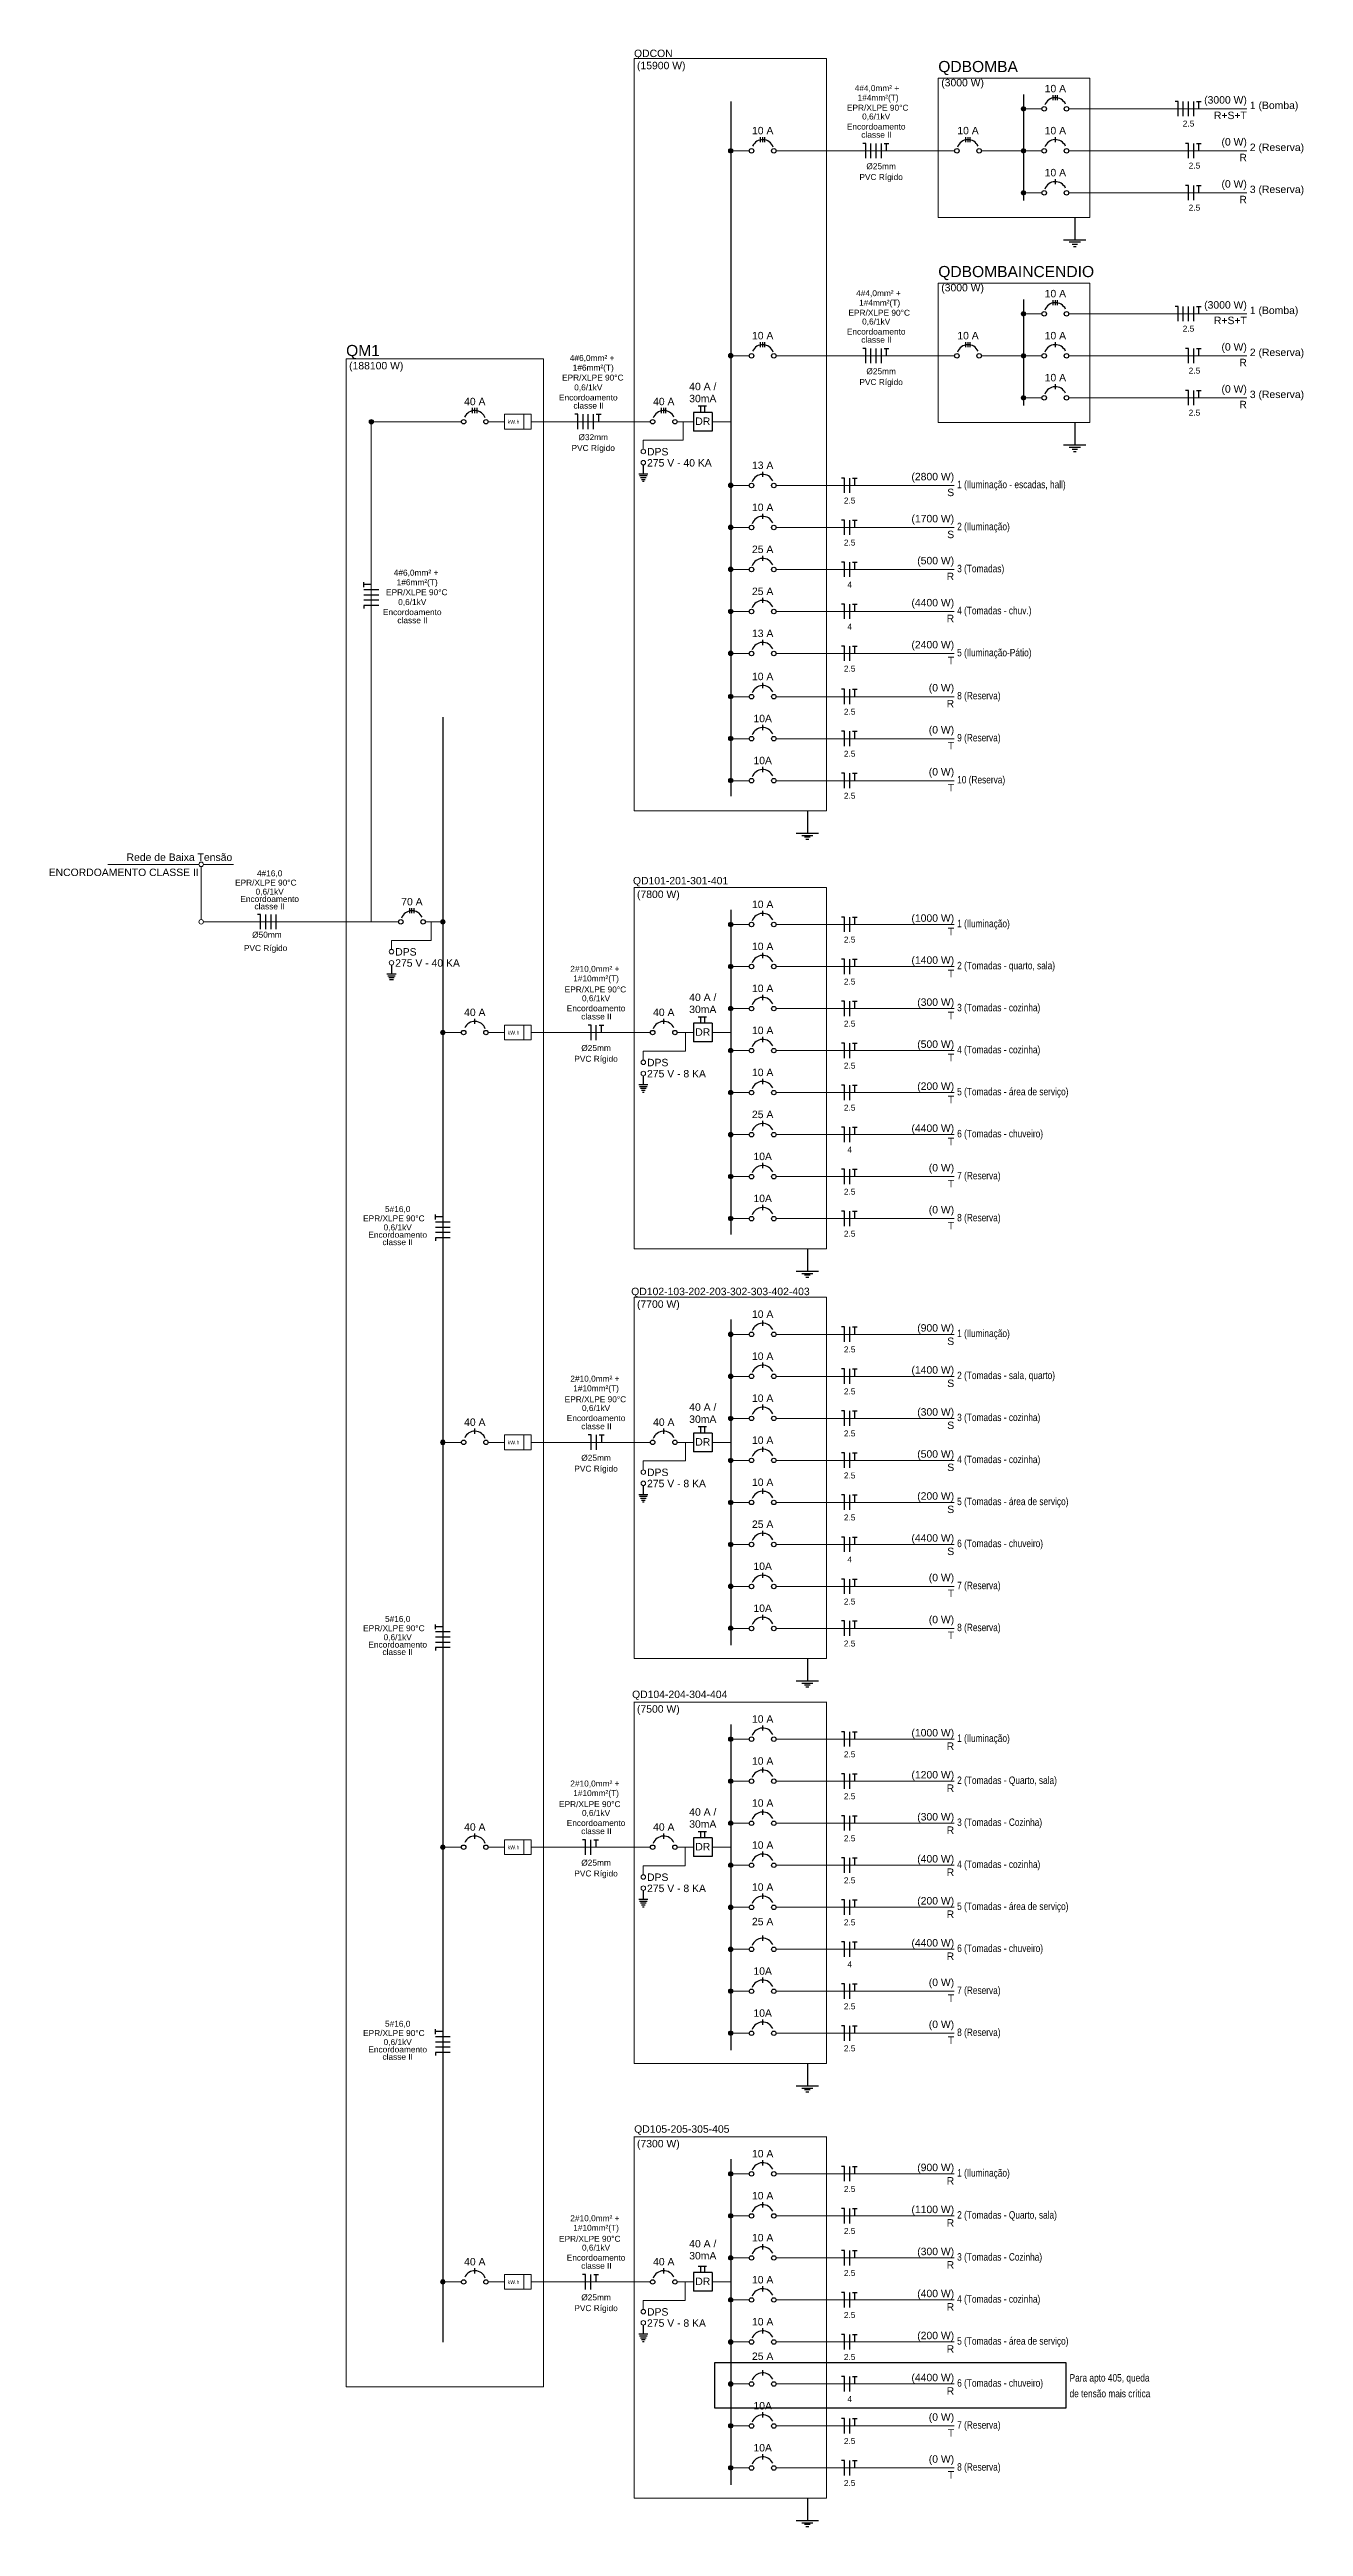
# Model space of a CAD drawing. Header units: inches. Extents: x -3 to 923, y -103 to 154.
# Drawn here: x 135.86 to 153.71, y 50.56 to 85.83 of the extents above; entities that cross this region are included whole.
import ezdxf
from ezdxf.enums import TextEntityAlignment as Align

# ---------------------------------------------------------------- set-up
doc = ezdxf.new("R2010")
doc.units = ezdxf.units.IN
doc.header["$LTSCALE"] = 10
doc.header["$MEASUREMENT"] = 0
doc.linetypes.add('HIDDEN', pattern=[0.375, 0.25, -0.125])
for name, color, linetype, lineweight in [('DI-Barramento', 8, 'Continuous', 30), ('DI-Disjuntor', 8, 'Continuous', 30), ('DI-Fios', 3, 'Continuous', 30), ('DI-Linhas do diagrama', 8, 'Continuous', 20), ('DI-Pontilhado', 8, 'Continuous', 20), ('DI-Textos do diagrama', 2, 'Continuous', 20), ('DI-Título do diagrama', 2, 'Continuous', 30), ('DI-Título do quadro', 2, 'Continuous', 30)]:
    doc.layers.add(name, color=color, linetype=linetype, lineweight=lineweight)
doc.styles.add('Arial', font='arial.ttf')
doc.linetypes.add('ZIGZAG', pattern='A,0.0001,-0.2,[131,ltypeshp.shx,S=0.2,R=0,X=-0.2,Y=0],-0.4,[131,ltypeshp.shx,S=0.2,R=180,X=0.2,Y=0],-0.2', length=0.8001)

msp = doc.modelspace()

# ---------------------------------------------------------------- texts
at = {"layer": 'DI-Disjuntor', "style": 'Arial'}
for p in [(145.1609, 80.4502), (145.1609, 71.7515), (145.1609, 65.9156), (145.1609, 60.1509), (145.1609, 53.9609)]:
    msp.add_text('DR', height=0.1059, dxfattribs=at).set_placement(p, align=Align.BOTTOM_CENTER)
at = {"layer": 'DI-Linhas do diagrama', "style": 'Arial'}
for s, p in [('DPS', (144.3669, 80.0157)), ('275 V - 40 KA', (144.3669, 79.8572)), ('DPS', (140.7808, 72.8937)), ('275 V - 40 KA', (140.7808, 72.7352)), ('275 V - 8 KA', (144.3669, 71.1585)), ('DPS', (144.3669, 71.3175)), ('DPS', (144.3669, 65.4816)), ('275 V - 8 KA', (144.3669, 65.3226)), ('275 V - 8 KA', (144.3669, 59.5574)), ('DPS', (144.3669, 59.7164)), ('DPS', (144.3669, 53.5264)), ('275 V - 8 KA', (144.3669, 53.3674))]:
    msp.add_text(s, height=0.1059, dxfattribs=at).set_placement(p, align=Align.BOTTOM_LEFT)
at = {"layer": 'DI-Textos do diagrama', "style": 'Arial'}
for s, height, p in [('(15900 W)', 0.1059, (144.2239, 85.5153)), ('(188100 W)', 0.1059, (140.1242, 81.2414)), ('kW.h', 0.05295, (142.3813, 80.4832)), ('(7800 W)', 0.1059, (144.2239, 73.7135)), ('kW.h', 0.05295, (142.3813, 71.785)), ('(7700 W)', 0.1059, (144.2239, 67.8776)), ('kW.h', 0.05295, (142.3813, 65.9491)), ('(7500 W)', 0.1059, (144.2239, 62.1124)), ('kW.h', 0.05295, (142.3813, 60.1839)), ('(7300 W)', 0.1059, (144.2239, 55.9224)), ('kW.h', 0.05295, (142.3813, 53.9939))]:
    msp.add_text(s, height=height, dxfattribs=at).set_placement(p, align=Align.BOTTOM_LEFT)
for s, height, p in [('EPR/XLPE 90°C', 0.08472, (147.6516, 84.9313)), ('4#4,0mm² + ', 0.08472, (147.6575, 85.21)), ('1#4mm²(T)', 0.08472, (147.6575, 85.0732)), ('10 A', 0.1059, (150.1816, 85.187)), ('10 A', 0.1059, (146.0137, 84.5888)), ('Encordoamento', 0.08472, (147.6301, 84.6628)), ('classe II', 0.08472, (147.6354, 84.5466)), ('0,6/1kV', 0.08472, (147.6301, 84.8061)), ('10 A', 0.1059, (148.9376, 84.5888)), ('10 A', 0.1059, (150.1816, 84.5885)), ('PVC Rígido', 0.08472, (147.7005, 83.9439)), ('%%C25mm', 0.08472, (147.7005, 84.0979)), ('10 A', 0.1059, (150.1816, 83.9905)), ('4#4,0mm² + ', 0.08472, (147.6787, 82.2904)), ('1#4mm²(T)', 0.08472, (147.6787, 82.1536)), ('10 A', 0.1059, (150.1816, 82.2674)), ('Encordoamento', 0.08472, (147.6301, 81.7433)), ('EPR/XLPE 90°C', 0.08472, (147.6727, 82.0117)), ('0,6/1kV', 0.08472, (147.6301, 81.8865)), ('4#6,0mm² + ', 0.08472, (143.6008, 81.3668)), ('10 A', 0.1059, (146.0137, 81.6692)), ('classe II', 0.08472, (147.6354, 81.627)), ('10 A', 0.1059, (148.9376, 81.6692)), ('10 A', 0.1059, (150.1816, 81.6689)), ('EPR/XLPE 90°C', 0.08472, (143.5948, 81.0882)), ('1#6mm²(T)', 0.08472, (143.6008, 81.23)), ('PVC Rígido', 0.08472, (147.7005, 81.0243)), ('%%C25mm', 0.08472, (147.7005, 81.1784)), ('10 A', 0.1059, (150.1816, 81.0709)), ('40 A', 0.1059, (141.9139, 80.7307)), ('Encordoamento', 0.08472, (143.5304, 80.8048)), ('classe II', 0.08472, (143.5357, 80.6885)), ('0,6/1kV', 0.08472, (143.5304, 80.948)), ('40 A', 0.1059, (144.6049, 80.7307)), ('40 A /', 0.1059, (145.1609, 80.9449)), ('30mA', 0.1059, (145.1609, 80.7732)), ('PVC Rígido', 0.08472, (143.6008, 80.0858)), ('%%C32mm', 0.08472, (143.6008, 80.2399)), ('13 A', 0.1059, (146.0134, 79.8227)), ('10 A', 0.1059, (146.0134, 79.2242)), ('2.5', 0.08472, (147.2524, 79.3372)), ('25 A', 0.1059, (146.0134, 78.6262)), ('2.5', 0.08472, (147.2524, 78.7387)), ('4#6,0mm² + ', 0.08472, (141.0938, 78.3103)), ('EPR/XLPE 90°C', 0.08472, (141.0878, 78.0316)), ('1#6mm²(T)', 0.08472, (141.0938, 78.1734)), ('0,6/1kV', 0.08472, (141.0234, 77.8914)), ('25 A', 0.1059, (146.0134, 78.0277)), ('4', 0.0847, (147.2524, 78.1407)), ('Encordoamento', 0.08472, (141.0234, 77.7482)), ('classe II', 0.08472, (141.0287, 77.6319)), ('4', 0.0847, (147.2524, 77.5422)), ('13 A', 0.1059, (146.0134, 77.4292)), ('10 A', 0.1059, (146.0134, 76.8153)), ('2.5', 0.08472, (147.2524, 76.9437)), ('10A', 0.1059, (146.0134, 76.2168)), ('2.5', 0.08472, (147.2524, 76.3298)), ('2.5', 0.08472, (147.2524, 75.7313)), ('10A', 0.1059, (146.0134, 75.6188)), ('2.5', 0.08472, (147.2524, 75.1333)), ('4#16,0', 0.08472, (138.9929, 74.0284)), ('EPR/XLPE 90°C', 0.08472, (138.9383, 73.8963)), ('Encordoamento', 0.08472, (138.9929, 73.6628)), ('0,6/1kV', 0.08472, (138.9929, 73.7678)), ('70 A', 0.1059, (141.0188, 73.6085)), ('classe II', 0.08472, (138.9929, 73.5579)), ('10 A', 0.1059, (146.0134, 73.5705)), ('PVC Rígido', 0.08472, (138.9351, 72.964)), ('%%C50mm', 0.08472, (138.954, 73.1551)), ('10 A', 0.1059, (146.0134, 72.972)), ('2.5', 0.08472, (147.2524, 73.085)), ('2#10,0mm² + ', 0.08472, (143.6409, 72.6686)), ('EPR/XLPE 90°C', 0.08472, (143.6317, 72.375)), ('1#10mm²(T)', 0.08472, (143.6409, 72.5318)), ('0,6/1kV', 0.08472, (143.6409, 72.2498)), ('40 A /', 0.1059, (145.1609, 72.2467)), ('10 A', 0.1059, (146.0134, 72.374)), ('2.5', 0.08472, (147.2524, 72.487)), ('40 A', 0.1059, (141.914, 72.0325)), ('Encordoamento', 0.08472, (143.6409, 72.1066)), ('classe II', 0.08472, (143.6462, 71.9903)), ('40 A', 0.1059, (144.6049, 72.0325)), ('30mA', 0.1059, (145.1609, 72.075)), ('2.5', 0.08472, (147.2524, 71.8885)), ('%%C25mm', 0.08472, (143.6409, 71.5417)), ('10 A', 0.1059, (146.0134, 71.7755)), ('PVC Rígido', 0.08472, (143.6409, 71.3876)), ('10 A', 0.1059, (146.0134, 71.177)), ('2.5', 0.08472, (147.2524, 71.29)), ('25 A', 0.1059, (146.0134, 70.579)), ('2.5', 0.08472, (147.2524, 70.692)), ('4', 0.0847, (147.2524, 70.0935)), ('10A', 0.1059, (146.0134, 69.9805)), ('10A', 0.1059, (146.0134, 69.3825)), ('2.5', 0.08472, (147.2524, 69.495)), ('EPR/XLPE 90°C', 0.08472, (140.7615, 69.1151)), ('5#16,0', 0.08472, (140.8161, 69.2472)), ('Encordoamento', 0.08472, (140.8161, 68.8816)), ('classe II', 0.08472, (140.8161, 68.7766)), ('0,6/1kV', 0.08472, (140.8161, 68.9865)), ('2.5', 0.08472, (147.2524, 68.897)), ('10 A', 0.1059, (146.0134, 67.7346)), ('10 A', 0.1059, (146.0134, 67.1361)), ('2.5', 0.08472, (147.2524, 67.2491)), ('2#10,0mm² + ', 0.08472, (143.6409, 66.8328)), ('1#10mm²(T)', 0.08472, (143.6409, 66.6959)), ('10 A', 0.1059, (146.0134, 66.5381)), ('2.5', 0.08472, (147.2524, 66.6511)), ('40 A', 0.1059, (141.914, 66.1966)), ('EPR/XLPE 90°C', 0.08472, (143.6317, 66.5392)), ('Encordoamento', 0.08472, (143.6409, 66.2707)), ('0,6/1kV', 0.08472, (143.6409, 66.4139)), ('40 A', 0.1059, (144.6049, 66.1966)), ('40 A /', 0.1059, (145.1609, 66.4108)), ('30mA', 0.1059, (145.1609, 66.2391)), ('classe II', 0.08472, (143.6462, 66.1544)), ('10 A', 0.1059, (146.0134, 65.9396)), ('2.5', 0.08472, (147.2524, 66.0526)), ('PVC Rígido', 0.08472, (143.6409, 65.5517)), ('%%C25mm', 0.08472, (143.6409, 65.7058)), ('10 A', 0.1059, (146.0134, 65.3411)), ('2.5', 0.08472, (147.2524, 65.4541)), ('2.5', 0.08472, (147.2524, 64.8561)), ('25 A', 0.1059, (146.0134, 64.7431)), ('10A', 0.1059, (146.0134, 64.1446)), ('4', 0.0847, (147.2524, 64.2576)), ('5#16,0', 0.08472, (140.8161, 63.4113)), ('10A', 0.1059, (146.0134, 63.5466)), ('2.5', 0.08472, (147.2524, 63.6591)), ('EPR/XLPE 90°C', 0.08472, (140.7615, 63.2792)), ('Encordoamento', 0.08472, (140.8161, 63.0457)), ('0,6/1kV', 0.08472, (140.8161, 63.1506)), ('2.5', 0.08472, (147.2524, 63.0611)), ('classe II', 0.08472, (140.8161, 62.9408)), ('10 A', 0.1059, (146.0134, 61.9694)), ('10 A', 0.1059, (146.0134, 61.3714)), ('2.5', 0.08472, (147.2524, 61.4839)), ('2#10,0mm² + ', 0.08472, (143.6409, 61.0676)), ('1#10mm²(T)', 0.08472, (143.6409, 60.9308)), ('EPR/XLPE 90°C', 0.08472, (143.5516, 60.774)), ('0,6/1kV', 0.08472, (143.6409, 60.6487)), ('40 A /', 0.1059, (145.1609, 60.6456)), ('10 A', 0.1059, (146.0134, 60.7729)), ('2.5', 0.08472, (147.2524, 60.8859)), ('40 A', 0.1059, (141.914, 60.4314)), ('Encordoamento', 0.08472, (143.6409, 60.5055)), ('classe II', 0.08472, (143.6462, 60.3892)), ('40 A', 0.1059, (144.6049, 60.4314)), ('30mA', 0.1059, (145.1609, 60.4739)), ('2.5', 0.08472, (147.2524, 60.2874)), ('%%C25mm', 0.08472, (143.6409, 59.9406)), ('10 A', 0.1059, (146.0134, 60.1744)), ('PVC Rígido', 0.08472, (143.6409, 59.7865)), ('10 A', 0.1059, (146.0134, 59.5764)), ('2.5', 0.08472, (147.2524, 59.6889)), ('25 A', 0.1059, (146.0134, 59.0849)), ('2.5', 0.08472, (147.2524, 59.0909)), ('4', 0.0847, (147.2524, 58.4924)), ('10A', 0.1059, (146.0134, 58.3799)), ('10A', 0.1059, (146.0134, 57.7819)), ('2.5', 0.08472, (147.2524, 57.8944)), ('EPR/XLPE 90°C', 0.08472, (140.7615, 57.514)), ('0,6/1kV', 0.08472, (140.8161, 57.3854)), ('5#16,0', 0.08472, (140.8161, 57.6461)), ('Encordoamento', 0.08472, (140.8161, 57.2805)), ('classe II', 0.08472, (140.8161, 57.1756)), ('2.5', 0.08472, (147.2524, 57.2964)), ('10 A', 0.1059, (146.0134, 55.7794)), ('2.5', 0.08472, (147.2524, 55.2939)), ('10 A', 0.1059, (146.0134, 55.1814)), ('EPR/XLPE 90°C', 0.08472, (143.5516, 54.5839)), ('2#10,0mm² + ', 0.08472, (143.6409, 54.8775)), ('1#10mm²(T)', 0.08472, (143.6409, 54.7407)), ('10 A', 0.1059, (146.0134, 54.5829)), ('2.5', 0.08472, (147.2524, 54.6959)), ('40 A', 0.1059, (141.914, 54.2414)), ('Encordoamento', 0.08472, (143.6409, 54.3154)), ('0,6/1kV', 0.08472, (143.6409, 54.4587)), ('40 A', 0.1059, (144.6049, 54.2414)), ('40 A /', 0.1059, (145.1609, 54.4981)), ('30mA', 0.1059, (145.1609, 54.3264)), ('classe II', 0.08472, (143.6462, 54.1992)), ('10 A', 0.1059, (146.0134, 53.9844)), ('2.5', 0.08472, (147.2524, 54.0974)), ('PVC Rígido', 0.08472, (143.6409, 53.5965)), ('%%C25mm', 0.08472, (143.6409, 53.7505)), ('10 A', 0.1059, (146.0134, 53.3864)), ('2.5', 0.08472, (147.2524, 53.4989)), ('25 A', 0.1059, (146.0134, 52.8948)), ('2.5', 0.08472, (147.2524, 52.9009)), ('10A', 0.1059, (146.0134, 52.1899)), ('4', 0.0847, (147.2524, 52.3024)), ('10A', 0.1059, (146.0134, 51.5919)), ('2.5', 0.08472, (147.2524, 51.7044)), ('2.5', 0.08472, (147.2524, 51.1064))]:
    msp.add_text(s, height=height, dxfattribs=at).set_placement(p, align=Align.BOTTOM_CENTER)
for s, p in [('S', (148.7404, 79.4362)), ('S', (148.7404, 78.8377)), ('R', (148.7404, 78.2397)), ('R', (148.7404, 77.6412)), ('T', (148.7404, 77.0427)), ('R', (148.7404, 76.4288)), ('T', (148.7404, 75.8303)), ('T', (148.7404, 75.2323)), ('(1000 W)', (148.7404, 73.3745)), ('T', (148.7404, 73.184)), ('(1400 W)', (148.7404, 72.7765)), ('T', (148.7404, 72.5855)), ('(300 W)', (148.7404, 72.178)), ('T', (148.7404, 71.9875)), ('(500 W)', (148.7404, 71.5795)), ('T', (148.7404, 71.389)), ('(200 W)', (148.7404, 70.9815)), ('T', (148.7404, 70.7905)), ('(4400 W)', (148.7404, 70.383)), ('T', (148.7404, 70.1925)), ('T', (148.7404, 69.594)), ('T', (148.7404, 68.996)), ('(900 W)', (148.7404, 67.5386)), ('S', (148.7404, 67.3481)), ('(1400 W)', (148.7404, 66.9406)), ('S', (148.7404, 66.7496)), ('(300 W)', (148.7404, 66.3421)), ('S', (148.7404, 66.1516)), ('(500 W)', (148.7404, 65.7436)), ('S', (148.7404, 65.5531)), ('(200 W)', (148.7404, 65.1456)), ('S', (148.7404, 64.9546)), ('(4400 W)', (148.7404, 64.5471)), ('S', (148.7404, 64.3566)), ('T', (148.7404, 63.7581)), ('T', (148.7404, 63.1601)), ('(1000 W)', (148.7404, 61.7734)), ('R', (148.7404, 61.5829)), ('(1200 W)', (148.7404, 61.1754)), ('R', (148.7404, 60.9844)), ('(300 W)', (148.7404, 60.5769)), ('R', (148.7404, 60.3864)), ('(400 W)', (148.7404, 59.9784)), ('R', (148.7404, 59.7879)), ('(200 W)', (148.7404, 59.3804)), ('R', (148.7404, 59.1894)), ('(4400 W)', (148.7404, 58.7819)), ('R', (148.7404, 58.5914)), ('T', (148.7404, 57.9934)), ('T', (148.7404, 57.3954)), ('(900 W)', (148.7404, 55.5834)), ('R', (148.7404, 55.3929)), ('(1100 W)', (148.7404, 54.9854)), ('R', (148.7404, 54.7944)), ('(300 W)', (148.7404, 54.3869)), ('R', (148.7404, 54.1964)), ('(400 W)', (148.7404, 53.7884)), ('R', (148.7404, 53.5979)), ('(200 W)', (148.7404, 53.1904)), ('R', (148.7404, 52.9994)), ('(4400 W)', (148.7404, 52.5919)), ('R', (148.7404, 52.4014)), ('T', (148.7404, 51.8034)), ('T', (148.7404, 51.2054))]:
    msp.add_text(s, height=0.1059, dxfattribs=at).set_placement(p, align=Align.BOTTOM_RIGHT)
at = {"layer": 'DI-Textos do diagrama', "style": 'Arial', "width": 0.8}
for s, p in [('1 (Iluminação - escadas, hall)', (148.7829, 79.5492)), ('2 (Iluminação)', (148.7829, 78.9507)), ('3 (Tomadas)', (148.7829, 78.3522)), ('4 (Tomadas - chuv.)', (148.7829, 77.7542)), ('5 (Iluminação-Pátio)', (148.7829, 77.1557)), ('8 (Reserva)', (148.7829, 76.5418)), ('9 (Reserva)', (148.7829, 75.9433)), ('10 (Reserva)', (148.7829, 75.3453)), ('1 (Iluminação)', (148.7829, 73.297)), ('2 (Tomadas - quarto, sala)', (148.7829, 72.6985)), ('3 (Tomadas - cozinha)', (148.7829, 72.1005)), ('4 (Tomadas - cozinha)', (148.7829, 71.502)), ('5 (Tomadas - área de serviço)', (148.7829, 70.9035)), ('6 (Tomadas - chuveiro)', (148.7829, 70.3055)), ('7 (Reserva)', (148.7829, 69.707)), ('8 (Reserva)', (148.7829, 69.109)), ('1 (Iluminação)', (148.7829, 67.4611)), ('2 (Tomadas - sala, quarto)', (148.7829, 66.8626)), ('3 (Tomadas - cozinha)', (148.7829, 66.2646)), ('4 (Tomadas - cozinha)', (148.7829, 65.6661)), ('5 (Tomadas - área de serviço)', (148.7829, 65.0676)), ('6 (Tomadas - chuveiro)', (148.7829, 64.4696)), ('7 (Reserva)', (148.7829, 63.8711)), ('8 (Reserva)', (148.7829, 63.2731)), ('1 (Iluminação)', (148.7829, 61.6959)), ('2 (Tomadas - Quarto, sala)', (148.7829, 61.0974)), ('3 (Tomadas - Cozinha)', (148.7829, 60.4994)), ('4 (Tomadas - cozinha)', (148.7829, 59.9009)), ('5 (Tomadas - área de serviço)', (148.7829, 59.3024)), ('6 (Tomadas - chuveiro)', (148.7829, 58.7044)), ('7 (Reserva)', (148.7829, 58.1064)), ('8 (Reserva)', (148.7829, 57.5084)), ('1 (Iluminação)', (148.7829, 55.5059)), ('2 (Tomadas - Quarto, sala)', (148.7829, 54.9074)), ('3 (Tomadas - Cozinha)', (148.7829, 54.3094)), ('4 (Tomadas - cozinha)', (148.7829, 53.7109)), ('5 (Tomadas - área de serviço)', (148.7829, 53.1124)), ('6 (Tomadas - chuveiro)', (148.7829, 52.5144)), ('Para apto 405, queda', (150.3835, 52.5874)), ('de tensão mais crítica', (150.3835, 52.3639)), ('7 (Reserva)', (148.7829, 51.9164)), ('8 (Reserva)', (148.7829, 51.3184))]:
    msp.add_text(s, height=0.1059, dxfattribs=at).set_placement(p, align=Align.BOTTOM_LEFT)
at = {"layer": 'DI-Textos do diagrama', "line_spacing_factor": 0.798, "style": 'Arial'}
for s, insert, char_height, width, attachment_point in [('(3000 W)', (148.5566, 85.272), 0.1059, 1.12362, 7), ('(3000 W)', (152.9085, 85.026), 0.1059, 1.12362, 9), ('1 (Bomba)', (152.951, 84.9485), 0.1059, 1.277083, 7), ('2.5', (152.0775, 84.7295), 0.08472, 0.133113, 8), ('R+S+T', (152.9085, 84.8355), 0.1059, 0.867402, 9), ('(0 W)', (152.9085, 84.428), 0.1059, 1.12362, 9), ('R', (152.9085, 84.2375), 0.1059, 0.867402, 9), ('2 (Reserva)', (152.951, 84.3505), 0.1059, 1.277083, 7), ('2.5', (152.1625, 84.1315), 0.08472, 0.133113, 8), ('(0 W)', (152.9085, 83.8295), 0.1059, 1.12362, 9), ('2.5', (152.1625, 83.533), 0.08472, 0.133113, 8), ('R', (152.9085, 83.639), 0.1059, 0.867402, 9), ('3 (Reserva)', (152.951, 83.752), 0.1059, 1.277083, 7), ('(3000 W)', (148.5566, 82.3525), 0.1059, 1.12362, 7), ('(3000 W)', (152.9085, 82.1064), 0.1059, 1.12362, 9), ('2.5', (152.0775, 81.8099), 0.08472, 0.133113, 8), ('R+S+T', (152.9085, 81.9159), 0.1059, 0.867402, 9), ('1 (Bomba)', (152.951, 82.0289), 0.1059, 1.277083, 7), ('(0 W)', (152.9085, 81.5084), 0.1059, 1.12362, 9), ('2 (Reserva)', (152.951, 81.4309), 0.1059, 1.277083, 7), ('2.5', (152.1625, 81.2119), 0.08472, 0.133113, 8), ('R', (152.9085, 81.3179), 0.1059, 0.867402, 9), ('(0 W)', (152.9085, 80.9099), 0.1059, 1.12362, 9), ('R', (152.9085, 80.7194), 0.1059, 0.867402, 9), ('3 (Reserva)', (152.951, 80.8324), 0.1059, 1.277083, 7), ('2.5', (152.1625, 80.6134), 0.08472, 0.133113, 8), ('(2800 W)', (148.7404, 79.6617), 0.1059, 1.24059, 9), ('(1700 W)', (148.7404, 79.0632), 0.1059, 1.24059, 9), ('(500 W)', (148.7404, 78.4652), 0.1059, 1.072811, 9), ('(4400 W)', (148.7404, 77.8667), 0.1059, 1.24059, 9), ('(2400 W)', (148.7404, 77.2682), 0.1059, 1.24059, 9), ('(0 W)', (148.7404, 76.6543), 0.1059, 1.24059, 9), ('(0 W)', (148.7404, 76.0558), 0.1059, 1.24059, 9), ('(0 W)', (148.7404, 75.4578), 0.1059, 1.24059, 9), ('Rede de Baixa Tensão', (136.9552, 74.272), 0.1059, 1.775127, 7), ('(0 W)', (148.7404, 69.8194), 0.1059, 1.24059, 9), ('(0 W)', (148.7404, 69.2214), 0.1059, 1.24059, 9), ('(0 W)', (148.7404, 63.9836), 0.1059, 1.24059, 9), ('(0 W)', (148.7404, 63.3856), 0.1059, 1.24059, 9), ('(0 W)', (148.7404, 58.2189), 0.1059, 1.24059, 9), ('(0 W)', (148.7404, 57.6209), 0.1059, 1.24059, 9), ('(0 W)', (148.7404, 52.0288), 0.1059, 1.24059, 9), ('(0 W)', (148.7404, 51.4308), 0.1059, 1.24059, 9)]:
    msp.add_mtext(s, dxfattribs=dict(at, insert=insert, char_height=char_height, width=width, attachment_point=attachment_point))
at = {"layer": 'DI-Textos do diagrama', "insert": (135.8462, 74.0563), "char_height": 0.1059, "width": 2.205858, "attachment_point": 7, "style": 'Arial'}
msp.add_mtext('ENCORDOAMENTO CLASSE II', dxfattribs=at)
at = {"layer": 'DI-Título do diagrama', "style": 'Arial'}
for s, height, p in [('QDCON', 0.1059, (144.1814, 85.6883)), ('QM1', 0.15885, (140.0817, 81.4144))]:
    msp.add_text(s, height=height, dxfattribs=at).set_placement(p, align=Align.BOTTOM_LEFT)
at = {"layer": 'DI-Título do diagrama', "char_height": 0.15885, "width": 2.097779, "attachment_point": 7, "line_spacing_factor": 0.798, "style": 'Arial'}
for s, insert in [('QDBOMBA', (148.5141, 85.4625)), ('QDBOMBAINCENDIO', (148.5141, 82.5429))]:
    msp.add_mtext(s, dxfattribs=dict(at, insert=insert))
at = {"layer": 'DI-Título do quadro', "style": 'Arial'}
for s, p in [('QD101-201-301-401', (144.8449, 73.9073)), ('QD102-103-202-203-302-303-402-403', (145.4123, 68.0579)), ('QD104-204-304-404', (144.832, 62.3204)), ('QD105-205-305-405', (144.8624, 56.1304))]:
    msp.add_text(s, height=0.1059, dxfattribs=at).set_placement(p, align=Align.BOTTOM_CENTER)

# ---------------------------------------------------------------- linework, layer by layer
at = {"linetype": 'ZIGZAG'}
msp.add_lwpolyline([(145.3333, 52.8912), (150.3292, 52.8912), (150.3292, 52.2409), (145.3333, 52.2409)], close=True, dxfattribs=at)
at = {"layer": 'DI-Barramento', "linetype": 'Continuous'}
for p, q in [((145.5582, 85.0893), (145.5582, 75.1942)), ((149.7264, 85.1884), (149.7264, 83.6779)), ((149.7264, 82.2688), (149.7264, 80.7583)), ((141.4585, 76.3195), (141.4585, 53.1789)), ((145.5582, 73.579), (145.5582, 68.9517)), ((145.5582, 67.7431), (145.5582, 63.1031)), ((145.5582, 61.9779), (145.5582, 57.3379)), ((145.5582, 55.7879), (145.5582, 51.1478))]:
    msp.add_line(p, q, dxfattribs=at)
at = {"layer": 'DI-Disjuntor', "color": 1, "linetype": 'Continuous'}
for p, q in [((150.15, 85.1055), (150.15, 85.1795)), ((150.1818, 85.1055), (150.1818, 85.1795)), ((150.2136, 85.1055), (150.2136, 85.1795)), ((145.9818, 84.5073), (145.9818, 84.5813)), ((146.0136, 84.5073), (146.0136, 84.5813)), ((146.0454, 84.5073), (146.0454, 84.5813)), ((148.9061, 84.5073), (148.9061, 84.5813)), ((148.9378, 84.5073), (148.9378, 84.5813)), ((148.9696, 84.5073), (148.9696, 84.5813)), ((150.1818, 84.507), (150.1818, 84.5815)), ((150.1818, 83.909), (150.1818, 83.983)), ((150.15, 82.1859), (150.15, 82.2599)), ((150.1818, 82.1859), (150.1818, 82.2599)), ((150.2136, 82.1859), (150.2136, 82.2599)), ((145.9818, 81.5877), (145.9818, 81.6617)), ((146.0136, 81.5877), (146.0136, 81.6617)), ((146.0454, 81.5877), (146.0454, 81.6617)), ((148.9061, 81.5877), (148.9061, 81.6617)), ((148.9378, 81.5877), (148.9378, 81.6617)), ((148.9696, 81.5877), (148.9696, 81.6617)), ((150.1818, 81.5874), (150.1818, 81.6619)), ((150.1818, 80.9894), (150.1818, 81.0634)), ((141.8821, 80.6492), (141.8821, 80.7232)), ((141.9138, 80.6492), (141.9138, 80.7232)), ((141.9456, 80.6492), (141.9456, 80.7232)), ((144.5734, 80.6492), (144.5734, 80.7232)), ((144.6051, 80.6492), (144.6051, 80.7232)), ((144.6369, 80.6492), (144.6369, 80.7232)), ((146.0136, 79.7412), (146.0136, 79.8152)), ((146.0136, 79.1427), (146.0136, 79.2172)), ((146.0136, 78.5447), (146.0136, 78.6187)), ((146.0136, 77.9462), (146.0136, 78.0202)), ((146.0136, 77.3477), (146.0136, 77.4222)), ((146.0136, 76.7338), (146.0136, 76.8078)), ((146.0136, 76.1353), (146.0136, 76.2098)), ((146.0136, 75.5373), (146.0136, 75.6118)), ((146.0136, 73.489), (146.0136, 73.563)), ((146.0136, 72.8905), (146.0136, 72.965)), ((146.0136, 72.2925), (146.0136, 72.3665)), ((141.9139, 71.951), (141.9139, 72.025)), ((144.6051, 71.951), (144.6051, 72.025)), ((146.0136, 71.694), (146.0136, 71.768)), ((146.0136, 71.0955), (146.0136, 71.17)), ((146.0136, 70.4975), (146.0136, 70.5715)), ((146.0136, 69.899), (146.0136, 69.9735)), ((146.0136, 69.301), (146.0136, 69.3755)), ((146.0136, 67.6531), (146.0136, 67.7271)), ((146.0136, 67.0546), (146.0136, 67.1291)), ((146.0136, 66.4566), (146.0136, 66.5306)), ((141.9139, 66.1151), (141.9139, 66.1891)), ((144.6051, 66.1151), (144.6051, 66.1891)), ((146.0136, 65.8581), (146.0136, 65.9321)), ((146.0136, 65.2596), (146.0136, 65.3341)), ((146.0136, 64.6616), (146.0136, 64.7356)), ((146.0136, 64.0631), (146.0136, 64.1376)), ((146.0136, 63.4651), (146.0136, 63.5396)), ((146.0136, 61.8879), (146.0136, 61.9619)), ((146.0136, 61.2899), (146.0136, 61.3639)), ((146.0136, 60.6914), (146.0136, 60.7654)), ((141.9139, 60.3499), (141.9139, 60.4239)), ((144.6051, 60.3499), (144.6051, 60.4239)), ((146.0136, 60.0929), (146.0136, 60.1669)), ((146.0136, 59.4949), (146.0136, 59.5689)), ((146.0136, 58.8964), (146.0136, 58.9704)), ((146.0136, 58.2984), (146.0136, 58.3729)), ((146.0136, 57.7004), (146.0136, 57.7749)), ((146.0136, 55.6979), (146.0136, 55.7719)), ((146.0136, 55.0999), (146.0136, 55.1739)), ((146.0136, 54.5014), (146.0136, 54.5754)), ((141.9139, 54.1599), (141.9139, 54.2339)), ((144.6051, 54.1599), (144.6051, 54.2339)), ((146.0136, 53.9029), (146.0136, 53.9769)), ((146.0136, 53.3049), (146.0136, 53.3789)), ((146.0136, 52.7064), (146.0136, 52.7804)), ((146.0136, 52.1084), (146.0136, 52.1829)), ((146.0136, 51.5104), (146.0136, 51.5849))]:
    msp.add_line(p, q, dxfattribs=at)
at = {"layer": 'DI-Disjuntor', "linetype": 'Continuous'}
for p, q in [((145.0287, 80.6597), (145.0287, 80.3952)), ((145.2935, 80.6597), (145.0287, 80.6597)), ((145.0949, 80.7522), (145.2141, 80.7522)), ((145.1346, 80.6597), (145.1346, 80.7522)), ((145.1876, 80.6597), (145.1876, 80.7522)), ((145.2935, 80.6597), (145.2935, 80.3952)), ((145.2935, 80.3952), (145.0287, 80.3952)), ((145.0287, 71.9615), (145.0287, 71.6965)), ((145.2935, 71.9615), (145.0287, 71.9615)), ((145.0949, 72.054), (145.2141, 72.054)), ((145.1346, 71.9615), (145.1346, 72.054)), ((145.1876, 71.9615), (145.1876, 72.054)), ((145.2935, 71.9615), (145.2935, 71.6965)), ((145.2935, 71.6965), (145.0287, 71.6965)), ((145.0287, 66.1256), (145.0287, 65.8606)), ((145.2935, 66.1256), (145.0287, 66.1256)), ((145.0949, 66.2181), (145.2141, 66.2181)), ((145.1346, 66.1256), (145.1346, 66.2181)), ((145.1876, 66.1256), (145.1876, 66.2181)), ((145.2935, 66.1256), (145.2935, 65.8606)), ((145.2935, 65.8606), (145.0287, 65.8606)), ((145.0287, 60.3604), (145.0287, 60.0959)), ((145.2935, 60.3604), (145.0287, 60.3604)), ((145.0949, 60.4529), (145.2141, 60.4529)), ((145.1346, 60.3604), (145.1346, 60.4529)), ((145.1876, 60.3604), (145.1876, 60.4529)), ((145.2935, 60.3604), (145.2935, 60.0959)), ((145.2935, 60.0959), (145.0287, 60.0959)), ((145.0287, 54.1704), (145.0287, 53.9059)), ((145.2935, 54.1704), (145.0287, 54.1704)), ((145.0949, 54.2629), (145.2141, 54.2629)), ((145.1346, 54.1704), (145.1346, 54.2629)), ((145.1876, 54.1704), (145.1876, 54.2629)), ((145.2935, 54.1704), (145.2935, 53.9059)), ((145.2935, 53.9059), (145.0287, 53.9059))]:
    msp.add_line(p, q, dxfattribs=at)
for centre in [(150.023, 84.9835), (150.3407, 84.9835), (145.8547, 84.3853), (146.1724, 84.3853), (148.779, 84.3853), (149.0967, 84.3853), (150.023, 84.3855), (150.3407, 84.3855), (150.023, 83.787), (150.3407, 83.787), (150.023, 82.0639), (150.3407, 82.0639), (145.8547, 81.4657), (146.1724, 81.4657), (148.779, 81.4657), (149.0967, 81.4657), (150.023, 81.4659), (150.3407, 81.4659), (150.023, 80.8674), (150.3407, 80.8674), (141.755, 80.5272), (142.0727, 80.5272), (144.4463, 80.5272), (144.764, 80.5272), (145.8548, 79.6192), (146.1725, 79.6192), (145.8548, 79.0212), (146.1725, 79.0212), (145.8548, 78.4227), (146.1725, 78.4227), (145.8548, 77.8242), (146.1725, 77.8242), (145.8548, 77.2262), (146.1725, 77.2262), (145.8548, 76.6118), (146.1725, 76.6118), (145.8548, 76.0138), (146.1725, 76.0138), (145.8548, 75.4158), (146.1725, 75.4158), (140.8602, 73.4052), (141.1779, 73.4052), (145.8548, 73.3675), (146.1725, 73.3675), (145.8548, 72.769), (146.1725, 72.769), (145.8548, 72.1705), (146.1725, 72.1705), (141.755, 71.829), (142.0727, 71.829), (144.4463, 71.829), (144.764, 71.829), (145.8548, 71.5725), (146.1725, 71.5725), (145.8548, 70.974), (146.1725, 70.974), (145.8548, 70.3755), (146.1725, 70.3755), (145.8548, 69.7775), (146.1725, 69.7775), (145.8548, 69.1795), (146.1725, 69.1795), (145.8548, 67.5316), (146.1725, 67.5316), (145.8548, 66.9331), (146.1725, 66.9331), (145.8548, 66.3346), (146.1725, 66.3346), (141.755, 65.9931), (142.0727, 65.9931), (144.4463, 65.9931), (144.764, 65.9931), (145.8548, 65.7366), (146.1725, 65.7366), (145.8548, 65.1381), (146.1725, 65.1381), (145.8548, 64.5396), (146.1725, 64.5396), (145.8548, 63.9416), (146.1725, 63.9416), (145.8548, 63.3436), (146.1725, 63.3436), (145.8548, 61.7664), (146.1725, 61.7664), (145.8548, 61.1679), (146.1725, 61.1679), (145.8548, 60.5694), (146.1725, 60.5694), (141.755, 60.2279), (142.0727, 60.2279), (144.4463, 60.2279), (144.764, 60.2279), (145.8548, 59.9714), (146.1725, 59.9714), (145.8548, 59.3729), (146.1725, 59.3729), (145.8548, 58.7744), (146.1725, 58.7744), (145.8548, 58.1769), (146.1725, 58.1769), (145.8548, 57.5789), (146.1725, 57.5789), (145.8548, 55.5764), (146.1725, 55.5764), (145.8548, 54.9779), (146.1725, 54.9779), (145.8548, 54.3794), (146.1725, 54.3794), (141.755, 54.0379), (142.0727, 54.0379), (144.4463, 54.0379), (144.764, 54.0379), (145.8548, 53.7814), (146.1725, 53.7814), (145.8548, 53.1829), (146.1725, 53.1829), (145.8548, 52.5844), (146.1725, 52.5844), (145.8548, 51.9869), (146.1725, 51.9869), (145.8548, 51.3889), (146.1725, 51.3889)]:
    msp.add_circle(centre, 0.0318, dxfattribs=at)
for centre, start, end in [((150.1818, 84.9835), 25, 160), ((146.0136, 84.3853), 20, 155), ((148.9378, 84.3853), 25, 160), ((150.1818, 84.3855), 25, 160), ((150.1818, 83.787), 25, 160), ((150.1818, 82.0639), 25, 160), ((146.0136, 81.4657), 20, 155), ((148.9378, 81.4657), 25, 160), ((150.1818, 81.4659), 25, 160), ((150.1818, 80.8674), 25, 160), ((141.9138, 80.5272), 20, 155), ((144.6051, 80.5272), 25, 160), ((146.0136, 79.6192), 25, 160), ((146.0136, 79.0212), 25, 160), ((146.0136, 78.4227), 25, 160), ((146.0136, 77.8242), 25, 160), ((146.0136, 77.2262), 25, 160), ((146.0136, 76.6118), 25, 160), ((146.0136, 76.0138), 25, 160), ((146.0136, 75.4158), 25, 160), ((141.019, 73.4052), 25, 160), ((146.0136, 73.3675), 25, 160), ((146.0136, 72.769), 25, 160), ((146.0136, 72.1705), 25, 160), ((141.9139, 71.829), 20, 155), ((144.6051, 71.829), 25, 160), ((146.0136, 71.5725), 25, 160), ((146.0136, 70.974), 25, 160), ((146.0136, 70.3755), 25, 160), ((146.0136, 69.7775), 25, 160), ((146.0136, 69.1795), 25, 160), ((146.0136, 67.5316), 25, 160), ((146.0136, 66.9331), 25, 160), ((146.0136, 66.3346), 25, 160), ((141.9139, 65.9931), 20, 155), ((144.6051, 65.9931), 25, 160), ((146.0136, 65.7366), 25, 160), ((146.0136, 65.1381), 25, 160), ((146.0136, 64.5396), 25, 160), ((146.0136, 63.9416), 25, 160), ((146.0136, 63.3436), 25, 160), ((146.0136, 61.7664), 25, 160), ((146.0136, 61.1679), 25, 160), ((146.0136, 60.5694), 25, 160), ((141.9139, 60.2279), 20, 155), ((144.6051, 60.2279), 25, 160), ((146.0136, 59.9714), 25, 160), ((146.0136, 59.3729), 25, 160), ((146.0136, 58.7744), 25, 160), ((146.0136, 58.1769), 25, 160), ((146.0136, 57.5789), 25, 160), ((146.0136, 55.5764), 25, 160), ((146.0136, 54.9779), 25, 160), ((146.0136, 54.3794), 25, 160), ((141.9139, 54.0379), 20, 155), ((144.6051, 54.0379), 25, 160), ((146.0136, 53.7814), 25, 160), ((146.0136, 53.1829), 25, 160), ((146.0136, 52.5844), 25, 160), ((146.0136, 51.9869), 25, 160), ((146.0136, 51.3889), 25, 160)]:
    msp.add_arc(centre, 0.1588, start, end, dxfattribs=at)
at = {"layer": 'DI-Fios', "linetype": 'Continuous'}
for p, q in [((151.9292, 85.0895), (151.8868, 85.0895)), ((151.9292, 84.878), (151.9292, 85.0895)), ((152.0033, 84.878), (152.0033, 85.0895)), ((152.0774, 84.878), (152.0774, 85.0895)), ((152.1515, 84.878), (152.1515, 85.0895)), ((152.1918, 85.0895), (152.2596, 85.0895)), ((152.2257, 84.9835), (152.2257, 85.0895)), ((147.7443, 84.4913), (147.8121, 84.4913)), ((147.7782, 84.3853), (147.7782, 84.4913)), ((152.0774, 84.4915), (152.035, 84.4915)), ((152.0774, 84.28), (152.0774, 84.4915)), ((152.1515, 84.28), (152.1515, 84.4915)), ((152.1918, 84.4915), (152.2596, 84.4915)), ((152.2257, 84.3855), (152.2257, 84.4915)), ((152.0774, 83.893), (152.035, 83.893)), ((152.0774, 83.6815), (152.0774, 83.893)), ((152.1515, 83.6815), (152.1515, 83.893)), ((152.1918, 83.893), (152.2596, 83.893)), ((152.2257, 83.787), (152.2257, 83.893)), ((150.4586, 83.4367), (150.4586, 83.1192)), ((150.2997, 83.1192), (150.6174, 83.1192)), ((150.3791, 83.0872), (150.538, 83.0872)), ((150.4188, 83.0557), (150.4983, 83.0557)), ((150.4387, 83.0237), (150.4784, 83.0237)), ((151.9292, 82.1699), (151.8868, 82.1699)), ((151.9292, 81.9584), (151.9292, 82.1699)), ((152.0033, 81.9584), (152.0033, 82.1699)), ((152.0774, 81.9584), (152.0774, 82.1699)), ((152.1515, 81.9584), (152.1515, 82.1699)), ((152.1918, 82.1699), (152.2596, 82.1699)), ((152.2257, 82.0639), (152.2257, 82.1699)), ((147.7443, 81.5717), (147.8121, 81.5717)), ((147.7782, 81.4657), (147.7782, 81.5717)), ((152.0774, 81.5719), (152.035, 81.5719)), ((152.0774, 81.3604), (152.0774, 81.5719)), ((152.1515, 81.3604), (152.1515, 81.5719)), ((152.1918, 81.5719), (152.2596, 81.5719)), ((152.2257, 81.4659), (152.2257, 81.5719)), ((152.0774, 80.9734), (152.035, 80.9734)), ((152.0774, 80.7619), (152.0774, 80.9734)), ((152.1515, 80.7619), (152.1515, 80.9734)), ((152.1918, 80.9734), (152.2596, 80.9734)), ((152.2257, 80.8674), (152.2257, 80.9734)), ((143.6446, 80.6332), (143.7123, 80.6332)), ((143.6785, 80.5272), (143.6785, 80.6332)), ((150.4586, 80.5171), (150.4586, 80.1996)), ((150.2997, 80.1996), (150.6174, 80.1996)), ((150.3791, 80.1676), (150.538, 80.1676)), ((150.4188, 80.1361), (150.4983, 80.1361)), ((150.4387, 80.1041), (150.4784, 80.1041)), ((144.2477, 79.7862), (144.3801, 79.7862)), ((144.2609, 79.7597), (144.3669, 79.7597)), ((144.2742, 79.7332), (144.3536, 79.7332)), ((144.3139, 79.9132), (144.3139, 79.7862)), ((147.2929, 79.7252), (147.3607, 79.7252)), ((147.3268, 79.6192), (147.3268, 79.7252)), ((144.2874, 79.7067), (144.3404, 79.7067)), ((144.3007, 79.6802), (144.3271, 79.6802)), ((147.2929, 79.1272), (147.3607, 79.1272)), ((147.3268, 79.0212), (147.3268, 79.1272)), ((147.2929, 78.5287), (147.3607, 78.5287)), ((147.3268, 78.4227), (147.3268, 78.5287)), ((140.3345, 78.1736), (140.3345, 78.2413)), ((140.4405, 78.2075), (140.3345, 78.2075)), ((147.2929, 77.9302), (147.3607, 77.9302)), ((147.3268, 77.8242), (147.3268, 77.9302)), ((147.2929, 77.3322), (147.3607, 77.3322)), ((147.3268, 77.2262), (147.3268, 77.3322)), ((147.2929, 76.7178), (147.3607, 76.7178)), ((147.3268, 76.6118), (147.3268, 76.7178)), ((147.2929, 76.1198), (147.3607, 76.1198)), ((147.3268, 76.0138), (147.3268, 76.1198)), ((147.2929, 75.5218), (147.3607, 75.5218)), ((147.3268, 75.4158), (147.3268, 75.5218)), ((146.6501, 74.9856), (146.6501, 74.6676)), ((146.4912, 74.6676), (146.8089, 74.6676)), ((146.5706, 74.6361), (146.7295, 74.6361)), ((146.6104, 74.6141), (146.6898, 74.6141)), ((146.6302, 74.5826), (146.6699, 74.5826)), ((138.8645, 73.5111), (138.8221, 73.5111)), ((138.8645, 73.2993), (138.8645, 73.5111)), ((138.9386, 73.2993), (138.9386, 73.5111)), ((139.0128, 73.2993), (139.0128, 73.5111)), ((139.0869, 73.2993), (139.0869, 73.5111)), ((147.2929, 73.473), (147.3607, 73.473)), ((147.3268, 73.3675), (147.3268, 73.473)), ((140.6616, 72.6642), (140.794, 72.6642)), ((140.7278, 72.7912), (140.7278, 72.6642)), ((147.2929, 72.875), (147.3607, 72.875)), ((147.3268, 72.769), (147.3268, 72.875)), ((140.6748, 72.6377), (140.7808, 72.6377)), ((140.6881, 72.6112), (140.7675, 72.6112)), ((140.7013, 72.5847), (140.7543, 72.5847)), ((147.2929, 72.2765), (147.3607, 72.2765)), ((147.3268, 72.1705), (147.3268, 72.2765)), ((143.6847, 71.935), (143.7525, 71.935)), ((143.7186, 71.829), (143.7186, 71.935)), ((147.2929, 71.678), (147.3607, 71.678)), ((147.3268, 71.5725), (147.3268, 71.678)), ((144.2477, 71.088), (144.3801, 71.088)), ((144.2609, 71.0615), (144.3669, 71.0615)), ((144.2742, 71.035), (144.3536, 71.035)), ((144.2874, 71.0085), (144.3404, 71.0085)), ((144.3007, 70.982), (144.3271, 70.982)), ((144.3139, 71.215), (144.3139, 71.088)), ((147.2929, 71.08), (147.3607, 71.08)), ((147.3268, 70.974), (147.3268, 71.08)), ((147.2929, 70.4815), (147.3607, 70.4815)), ((147.3268, 70.3755), (147.3268, 70.4815)), ((147.2929, 69.8835), (147.3607, 69.8835)), ((147.3268, 69.7775), (147.3268, 69.8835)), ((141.3525, 69.1693), (141.3525, 69.2371)), ((141.4585, 69.2032), (141.3525, 69.2032)), ((147.2929, 69.2855), (147.3607, 69.2855)), ((147.3268, 69.1795), (147.3268, 69.2855)), ((141.5644, 69.129), (141.3526, 69.129)), ((141.5644, 69.0549), (141.3526, 69.0549)), ((141.5644, 68.9808), (141.3526, 68.9808)), ((141.3526, 68.9066), (141.3526, 68.8643)), ((141.5644, 68.9066), (141.3526, 68.9066)), ((146.4912, 68.4312), (146.8089, 68.4312)), ((146.6501, 68.7492), (146.6501, 68.4312)), ((146.5706, 68.3997), (146.7295, 68.3997)), ((146.6104, 68.3777), (146.6898, 68.3777)), ((146.6302, 68.3462), (146.6699, 68.3462)), ((147.2929, 67.6371), (147.3607, 67.6371)), ((147.3268, 67.5316), (147.3268, 67.6371)), ((147.2929, 67.0391), (147.3607, 67.0391)), ((147.3268, 66.9331), (147.3268, 67.0391)), ((147.2929, 66.4406), (147.3607, 66.4406)), ((147.3268, 66.3346), (147.3268, 66.4406)), ((143.6869, 66.0991), (143.7547, 66.0991)), ((143.7208, 65.9931), (143.7208, 66.0991)), ((147.2929, 65.8421), (147.3607, 65.8421)), ((147.3268, 65.7366), (147.3268, 65.8421)), ((144.3139, 65.3791), (144.3139, 65.2521)), ((144.2477, 65.2521), (144.3801, 65.2521)), ((144.2609, 65.2256), (144.3669, 65.2256)), ((144.2742, 65.1991), (144.3536, 65.1991)), ((144.2874, 65.1726), (144.3404, 65.1726)), ((144.3007, 65.1461), (144.3271, 65.1461)), ((147.2929, 65.2441), (147.3607, 65.2441)), ((147.3268, 65.1381), (147.3268, 65.2441)), ((147.2929, 64.6456), (147.3607, 64.6456)), ((147.3268, 64.5396), (147.3268, 64.6456)), ((147.2929, 64.0476), (147.3607, 64.0476)), ((147.3268, 63.9416), (147.3268, 64.0476)), ((141.3525, 63.3334), (141.3525, 63.4012)), ((141.4585, 63.3673), (141.3525, 63.3673)), ((141.5644, 63.2931), (141.3526, 63.2931)), ((141.5644, 63.219), (141.3526, 63.219)), ((141.5644, 63.1449), (141.3526, 63.1449)), ((147.2929, 63.4496), (147.3607, 63.4496)), ((147.3268, 63.3436), (147.3268, 63.4496)), ((141.3526, 63.0707), (141.3526, 63.0284)), ((141.5644, 63.0707), (141.3526, 63.0707)), ((146.6501, 62.9133), (146.6501, 62.5953)), ((146.4912, 62.5953), (146.8089, 62.5953)), ((146.5706, 62.5638), (146.7295, 62.5638)), ((146.6104, 62.5419), (146.6898, 62.5419)), ((146.6302, 62.5104), (146.6699, 62.5104)), ((147.2929, 61.8719), (147.3607, 61.8719)), ((147.3268, 61.7664), (147.3268, 61.8719)), ((147.2929, 61.2739), (147.3607, 61.2739)), ((147.3268, 61.1679), (147.3268, 61.2739)), ((147.2929, 60.6754), (147.3607, 60.6754)), ((147.3268, 60.5694), (147.3268, 60.6754)), ((143.6069, 60.3339), (143.6747, 60.3339)), ((143.6408, 60.2279), (143.6408, 60.3339)), ((147.2929, 60.0769), (147.3607, 60.0769)), ((147.3268, 59.9714), (147.3268, 60.0769)), ((144.3139, 59.6139), (144.3139, 59.4869)), ((144.2477, 59.4869), (144.3801, 59.4869)), ((144.2609, 59.4604), (144.3669, 59.4604)), ((144.2742, 59.4339), (144.3536, 59.4339)), ((144.2874, 59.4074), (144.3404, 59.4074)), ((144.3007, 59.3809), (144.3271, 59.3809)), ((147.2929, 59.4789), (147.3607, 59.4789)), ((147.3268, 59.3729), (147.3268, 59.4789)), ((147.2929, 58.8804), (147.3607, 58.8804)), ((147.3268, 58.7744), (147.3268, 58.8804)), ((147.2929, 58.2829), (147.3607, 58.2829)), ((147.3268, 58.1769), (147.3268, 58.2829)), ((141.3525, 57.5682), (141.3525, 57.636)), ((141.4585, 57.6021), (141.3525, 57.6021)), ((141.5644, 57.528), (141.3526, 57.528)), ((147.2929, 57.6849), (147.3607, 57.6849)), ((147.3268, 57.5789), (147.3268, 57.6849)), ((141.5644, 57.4539), (141.3526, 57.4539)), ((141.5644, 57.3797), (141.3526, 57.3797)), ((141.3526, 57.3056), (141.3526, 57.2632)), ((141.5644, 57.3056), (141.3526, 57.3056)), ((146.6501, 57.1486), (146.6501, 56.8306)), ((146.4912, 56.8306), (146.8089, 56.8306)), ((146.5706, 56.7991), (146.7295, 56.7991)), ((146.6104, 56.7772), (146.6898, 56.7772)), ((146.6302, 56.7457), (146.6699, 56.7457)), ((147.2929, 55.6819), (147.3607, 55.6819)), ((147.3268, 55.5764), (147.3268, 55.6819)), ((147.2929, 55.0839), (147.3607, 55.0839)), ((147.3268, 54.9779), (147.3268, 55.0839)), ((147.2929, 54.4854), (147.3607, 54.4854)), ((147.3268, 54.3794), (147.3268, 54.4854)), ((143.6069, 54.1439), (143.6747, 54.1439)), ((143.6408, 54.0379), (143.6408, 54.1439)), ((147.2929, 53.8869), (147.3607, 53.8869)), ((147.3268, 53.7814), (147.3268, 53.8869)), ((144.2477, 53.2969), (144.3801, 53.2969)), ((144.2609, 53.2704), (144.3669, 53.2704)), ((144.3139, 53.4239), (144.3139, 53.2969)), ((147.2929, 53.2889), (147.3607, 53.2889)), ((147.3268, 53.1829), (147.3268, 53.2889)), ((144.2742, 53.2439), (144.3536, 53.2439)), ((144.2874, 53.2174), (144.3404, 53.2174)), ((144.3007, 53.1909), (144.3271, 53.1909)), ((147.2929, 52.6904), (147.3607, 52.6904)), ((147.3268, 52.5844), (147.3268, 52.6904)), ((147.2929, 52.0929), (147.3607, 52.0929)), ((147.3268, 51.9869), (147.3268, 52.0929)), ((147.2929, 51.4949), (147.3607, 51.4949)), ((147.3268, 51.3889), (147.3268, 51.4949)), ((146.6501, 50.9586), (146.6501, 50.6406)), ((146.4912, 50.6406), (146.8089, 50.6406)), ((146.5706, 50.6091), (146.7295, 50.6091)), ((146.6104, 50.5871), (146.6898, 50.5871)), ((146.6302, 50.5556), (146.6699, 50.5556))]:
    msp.add_line(p, q, dxfattribs=at)
at = {"layer": 'DI-Fios', "color": 4, "linetype": 'Continuous'}
for p, q in [((147.4817, 84.4913), (147.4393, 84.4913)), ((147.4817, 84.2798), (147.4817, 84.4913)), ((147.4817, 81.5717), (147.4393, 81.5717)), ((147.4817, 81.3602), (147.4817, 81.5717)), ((143.3819, 80.6332), (143.3396, 80.6332)), ((143.3819, 80.4217), (143.3819, 80.6332)), ((147.1785, 79.7252), (147.1361, 79.7252)), ((147.1785, 79.5137), (147.1785, 79.7252)), ((147.1785, 79.1272), (147.1361, 79.1272)), ((147.1785, 78.9152), (147.1785, 79.1272)), ((147.1785, 78.5287), (147.1361, 78.5287)), ((147.1785, 78.3167), (147.1785, 78.5287)), ((140.3345, 77.9109), (140.3345, 77.8686)), ((140.546, 77.9109), (140.3345, 77.9109)), ((147.1785, 77.9302), (147.1361, 77.9302)), ((147.1785, 77.7187), (147.1785, 77.9302)), ((147.1785, 77.3322), (147.1361, 77.3322)), ((147.1785, 77.1202), (147.1785, 77.3322)), ((147.1785, 76.7178), (147.1361, 76.7178)), ((147.1785, 76.5063), (147.1785, 76.7178)), ((147.1785, 76.1198), (147.1361, 76.1198)), ((147.1785, 75.9078), (147.1785, 76.1198)), ((147.1785, 75.5218), (147.1361, 75.5218)), ((147.1785, 75.3098), (147.1785, 75.5218)), ((147.1785, 73.473), (147.1361, 73.473)), ((147.1785, 73.2615), (147.1785, 73.473)), ((147.1785, 72.875), (147.1361, 72.875)), ((147.1785, 72.663), (147.1785, 72.875)), ((147.1785, 72.2765), (147.1361, 72.2765)), ((147.1785, 72.0645), (147.1785, 72.2765)), ((143.5703, 71.935), (143.5279, 71.935)), ((143.5703, 71.723), (143.5703, 71.935)), ((147.1785, 71.678), (147.1361, 71.678)), ((147.1785, 71.4665), (147.1785, 71.678)), ((147.1785, 71.08), (147.1361, 71.08)), ((147.1785, 70.868), (147.1785, 71.08)), ((147.1785, 70.4815), (147.1361, 70.4815)), ((147.1785, 70.2695), (147.1785, 70.4815)), ((147.1785, 69.8835), (147.1361, 69.8835)), ((147.1785, 69.6715), (147.1785, 69.8835)), ((147.1785, 69.2855), (147.1361, 69.2855)), ((147.1785, 69.0735), (147.1785, 69.2855)), ((147.1785, 67.6371), (147.1361, 67.6371)), ((147.1785, 67.4256), (147.1785, 67.6371)), ((147.1785, 67.0391), (147.1361, 67.0391)), ((147.1785, 66.8271), (147.1785, 67.0391)), ((147.1785, 66.4406), (147.1361, 66.4406)), ((147.1785, 66.2286), (147.1785, 66.4406)), ((143.5725, 66.0991), (143.5302, 66.0991)), ((143.5725, 65.8871), (143.5725, 66.0991)), ((147.1785, 65.8421), (147.1361, 65.8421)), ((147.1785, 65.6306), (147.1785, 65.8421)), ((147.1785, 65.2441), (147.1361, 65.2441)), ((147.1785, 65.0321), (147.1785, 65.2441)), ((147.1785, 64.6456), (147.1361, 64.6456)), ((147.1785, 64.4336), (147.1785, 64.6456)), ((147.1785, 64.0476), (147.1361, 64.0476)), ((147.1785, 63.8356), (147.1785, 64.0476)), ((147.1785, 63.4496), (147.1361, 63.4496)), ((147.1785, 63.2376), (147.1785, 63.4496)), ((147.1785, 61.8719), (147.1361, 61.8719)), ((147.1785, 61.6604), (147.1785, 61.8719)), ((147.1785, 61.2739), (147.1361, 61.2739)), ((147.1785, 61.0619), (147.1785, 61.2739)), ((147.1785, 60.6754), (147.1361, 60.6754)), ((147.1785, 60.4639), (147.1785, 60.6754)), ((143.4925, 60.3339), (143.4501, 60.3339)), ((143.4925, 60.1219), (143.4925, 60.3339)), ((147.1785, 60.0769), (147.1361, 60.0769)), ((147.1785, 59.8654), (147.1785, 60.0769)), ((147.1785, 59.4789), (147.1361, 59.4789)), ((147.1785, 59.2669), (147.1785, 59.4789)), ((147.1785, 58.8804), (147.1361, 58.8804)), ((147.1785, 58.6689), (147.1785, 58.8804)), ((147.1785, 58.2829), (147.1361, 58.2829)), ((147.1785, 58.0709), (147.1785, 58.2829)), ((147.1785, 57.6849), (147.1361, 57.6849)), ((147.1785, 57.4729), (147.1785, 57.6849)), ((147.1785, 55.6819), (147.1361, 55.6819)), ((147.1785, 55.4704), (147.1785, 55.6819)), ((147.1785, 55.0839), (147.1361, 55.0839)), ((147.1785, 54.8719), (147.1785, 55.0839)), ((147.1785, 54.4854), (147.1361, 54.4854)), ((147.1785, 54.2739), (147.1785, 54.4854)), ((143.4925, 54.1439), (143.4501, 54.1439)), ((143.4925, 53.9319), (143.4925, 54.1439)), ((147.1785, 53.8869), (147.1361, 53.8869)), ((147.1785, 53.6754), (147.1785, 53.8869)), ((147.1785, 53.2889), (147.1361, 53.2889)), ((147.1785, 53.0769), (147.1785, 53.2889)), ((147.1785, 52.6904), (147.1361, 52.6904)), ((147.1785, 52.4789), (147.1785, 52.6904)), ((147.1785, 52.0929), (147.1361, 52.0929)), ((147.1785, 51.8809), (147.1785, 52.0929)), ((147.1785, 51.4949), (147.1361, 51.4949)), ((147.1785, 51.2829), (147.1785, 51.4949))]:
    msp.add_line(p, q, dxfattribs=at)
at = {"layer": 'DI-Fios', "color": 1, "linetype": 'Continuous'}
for p, q in [((147.5558, 84.2798), (147.5558, 84.4913)), ((147.6299, 84.2798), (147.6299, 84.4913)), ((147.7041, 84.2798), (147.7041, 84.4913)), ((147.5558, 81.3602), (147.5558, 81.5717)), ((147.6299, 81.3602), (147.6299, 81.5717)), ((147.7041, 81.3602), (147.7041, 81.5717)), ((143.4561, 80.4217), (143.4561, 80.6332)), ((143.5302, 80.4217), (143.5302, 80.6332)), ((143.6043, 80.4217), (143.6043, 80.6332)), ((147.2526, 79.5137), (147.2526, 79.7252)), ((147.2526, 78.9152), (147.2526, 79.1272)), ((147.2526, 78.3167), (147.2526, 78.5287)), ((140.546, 78.1333), (140.3345, 78.1333)), ((140.546, 78.0592), (140.3345, 78.0592)), ((140.546, 77.9851), (140.3345, 77.9851)), ((147.2526, 77.7187), (147.2526, 77.9302)), ((147.2526, 77.1202), (147.2526, 77.3322)), ((147.2526, 76.5063), (147.2526, 76.7178)), ((147.2526, 75.9078), (147.2526, 76.1198)), ((147.2526, 75.3098), (147.2526, 75.5218)), ((140.9872, 73.527), (140.9872, 73.6012)), ((141.019, 73.527), (141.019, 73.6012)), ((141.0508, 73.527), (141.0508, 73.6012)), ((147.2526, 73.2615), (147.2526, 73.473)), ((147.2526, 72.663), (147.2526, 72.875)), ((147.2526, 72.0645), (147.2526, 72.2765)), ((143.6444, 71.723), (143.6444, 71.935)), ((147.2526, 71.4665), (147.2526, 71.678)), ((147.2526, 70.868), (147.2526, 71.08)), ((147.2526, 70.2695), (147.2526, 70.4815)), ((147.2526, 69.6715), (147.2526, 69.8835)), ((147.2526, 69.0735), (147.2526, 69.2855)), ((147.2526, 67.4256), (147.2526, 67.6371)), ((147.2526, 66.8271), (147.2526, 67.0391)), ((147.2526, 66.2286), (147.2526, 66.4406)), ((143.6467, 65.8871), (143.6467, 66.0991)), ((147.2526, 65.6306), (147.2526, 65.8421)), ((147.2526, 65.0321), (147.2526, 65.2441)), ((147.2526, 64.4336), (147.2526, 64.6456)), ((147.2526, 63.8356), (147.2526, 64.0476)), ((147.2526, 63.2376), (147.2526, 63.4496)), ((147.2526, 61.6604), (147.2526, 61.8719)), ((147.2526, 61.0619), (147.2526, 61.2739)), ((147.2526, 60.4639), (147.2526, 60.6754)), ((143.5666, 60.1219), (143.5666, 60.3339)), ((147.2526, 59.8654), (147.2526, 60.0769)), ((147.2526, 59.2669), (147.2526, 59.4789)), ((147.2526, 58.6689), (147.2526, 58.8804)), ((147.2526, 58.0709), (147.2526, 58.2829)), ((147.2526, 57.4729), (147.2526, 57.6849)), ((147.2526, 55.4704), (147.2526, 55.6819)), ((147.2526, 54.8719), (147.2526, 55.0839)), ((147.2526, 54.2739), (147.2526, 54.4854)), ((143.5666, 53.9319), (143.5666, 54.1439)), ((147.2526, 53.6754), (147.2526, 53.8869)), ((147.2526, 53.0769), (147.2526, 53.2889)), ((147.2526, 52.4789), (147.2526, 52.6904)), ((147.2526, 51.8809), (147.2526, 52.0929)), ((147.2526, 51.2829), (147.2526, 51.4949))]:
    msp.add_line(p, q, dxfattribs=at)
at = {"layer": 'DI-Linhas do diagrama', "linetype": 'Continuous'}
for p, q in [((149.7582, 84.9835), (149.9912, 84.9835)), ((150.3724, 84.9835), (152.9087, 84.9835)), ((145.59, 84.3853), (145.823, 84.3853)), ((146.4372, 84.3853), (146.2042, 84.3853)), ((146.4372, 84.3853), (148.7472, 84.3853)), ((146.8184, 84.3853), (148.5142, 84.3853)), ((149.1284, 84.3853), (149.3614, 84.3853)), ((149.3614, 84.3853), (149.7264, 84.3855)), ((149.7582, 84.3855), (149.9912, 84.3855)), ((150.3724, 84.3855), (152.9087, 84.3855)), ((149.7582, 83.787), (149.9912, 83.787)), ((150.3724, 83.787), (152.9087, 83.787)), ((149.7582, 82.0639), (149.9912, 82.0639)), ((150.3724, 82.0639), (152.9087, 82.0639)), ((145.59, 81.4657), (145.823, 81.4657)), ((146.4372, 81.4657), (146.2042, 81.4657)), ((146.4372, 81.4657), (148.7472, 81.4657)), ((146.8184, 81.4657), (148.5142, 81.4657)), ((149.1284, 81.4657), (149.3614, 81.4657)), ((149.3614, 81.4657), (149.7264, 81.4659)), ((149.7582, 81.4659), (149.9912, 81.4659)), ((150.3724, 81.4659), (152.9087, 81.4659)), ((149.7582, 80.8674), (149.9912, 80.8674)), ((150.3724, 80.8674), (152.9087, 80.8674)), ((140.4402, 73.4052), (140.4402, 80.559)), ((140.472, 80.5272), (141.7232, 80.5272)), ((142.3374, 80.5272), (142.1045, 80.5272)), ((142.6128, 80.4217), (142.6128, 80.6332)), ((142.7187, 80.5272), (144.4145, 80.5272)), ((144.7958, 80.5272), (145.0287, 80.5272)), ((144.8803, 80.5272), (144.8803, 80.2627)), ((145.2935, 80.5272), (145.5582, 80.5272)), ((144.8803, 80.2627), (144.3139, 80.2627)), ((144.3139, 80.2627), (144.3139, 80.1357)), ((145.59, 79.6192), (145.823, 79.6192)), ((146.2042, 79.6192), (148.7405, 79.6192)), ((145.59, 79.0212), (145.823, 79.0212)), ((146.2042, 79.0212), (148.7405, 79.0212)), ((145.59, 78.4227), (145.823, 78.4227)), ((146.2042, 78.4227), (148.7405, 78.4227)), ((145.59, 77.8242), (145.823, 77.8242)), ((146.2042, 77.8242), (148.7405, 77.8242)), ((145.59, 77.2262), (145.823, 77.2262)), ((146.2042, 77.2262), (148.7405, 77.2262)), ((145.59, 76.6118), (145.823, 76.6118)), ((146.2042, 76.6118), (148.7405, 76.6118)), ((145.59, 76.0138), (145.823, 76.0138)), ((146.2042, 76.0138), (148.7405, 76.0138)), ((145.59, 75.4158), (145.823, 75.4158)), ((146.2042, 75.4158), (148.7405, 75.4158)), ((136.6907, 74.224), (137.986, 74.224)), ((138.0178, 74.1922), (138.0178, 73.437)), ((138.0496, 74.224), (138.4779, 74.224)), ((138.0495, 73.4052), (140.8284, 73.4052)), ((141.2096, 73.4052), (141.4426, 73.4052)), ((141.2942, 73.4052), (141.2942, 73.1407)), ((145.59, 73.3675), (145.823, 73.3675)), ((146.2042, 73.3675), (148.7405, 73.3675)), ((141.2942, 73.1407), (140.7278, 73.1407)), ((140.7278, 73.1407), (140.7278, 73.0137)), ((145.59, 72.769), (145.823, 72.769)), ((146.2042, 72.769), (148.7405, 72.769)), ((145.59, 72.1705), (145.823, 72.1705)), ((146.2042, 72.1705), (148.7405, 72.1705)), ((141.4903, 71.829), (141.7233, 71.829)), ((142.3375, 71.829), (142.1045, 71.829)), ((142.6128, 71.7235), (142.6128, 71.935)), ((142.7187, 71.829), (144.4145, 71.829)), ((144.7958, 71.829), (145.0287, 71.829)), ((144.9123, 71.829), (144.9123, 71.5645)), ((145.2935, 71.829), (145.5582, 71.829)), ((144.9123, 71.5645), (144.3139, 71.5645)), ((144.3139, 71.5645), (144.3139, 71.437)), ((145.59, 71.5725), (145.823, 71.5725)), ((146.2042, 71.5725), (148.7405, 71.5725)), ((145.59, 70.974), (145.823, 70.974)), ((146.2042, 70.974), (148.7405, 70.974)), ((145.59, 70.3755), (145.823, 70.3755)), ((146.2042, 70.3755), (148.7405, 70.3755)), ((145.59, 69.7775), (145.823, 69.7775)), ((146.2042, 69.7775), (148.7405, 69.7775)), ((145.59, 69.1795), (145.823, 69.1795)), ((146.2042, 69.1795), (148.7405, 69.1795)), ((145.59, 67.5316), (145.823, 67.5316)), ((146.2042, 67.5316), (148.7405, 67.5316)), ((145.59, 66.9331), (145.823, 66.9331)), ((146.2042, 66.9331), (148.7405, 66.9331)), ((145.59, 66.3346), (145.823, 66.3346)), ((146.2042, 66.3346), (148.7405, 66.3346)), ((141.4903, 65.9931), (141.7233, 65.9931)), ((142.3375, 65.9931), (142.1045, 65.9931)), ((142.6128, 65.8876), (142.6128, 66.0991)), ((142.7187, 65.9931), (144.4145, 65.9931)), ((144.7958, 65.9931), (145.0287, 65.9931)), ((144.9123, 65.9931), (144.9123, 65.7286)), ((145.2935, 65.9931), (145.5582, 65.9931)), ((144.9123, 65.7286), (144.3139, 65.7286)), ((144.3139, 65.7286), (144.3139, 65.6016)), ((145.59, 65.7366), (145.823, 65.7366)), ((146.2042, 65.7366), (148.7405, 65.7366)), ((145.59, 65.1381), (145.823, 65.1381)), ((146.2042, 65.1381), (148.7405, 65.1381)), ((145.59, 64.5396), (145.823, 64.5396)), ((146.2042, 64.5396), (148.7405, 64.5396)), ((145.59, 63.9416), (145.823, 63.9416)), ((146.2042, 63.9416), (148.7405, 63.9416)), ((145.59, 63.3436), (145.823, 63.3436)), ((146.2042, 63.3436), (148.7405, 63.3436)), ((145.59, 61.7664), (145.823, 61.7664)), ((146.2042, 61.7664), (148.7405, 61.7664)), ((145.59, 61.1679), (145.823, 61.1679)), ((146.2042, 61.1679), (148.7405, 61.1679)), ((142.6128, 60.1224), (142.6128, 60.3339)), ((145.59, 60.5694), (145.823, 60.5694)), ((146.2042, 60.5694), (148.7405, 60.5694)), ((141.4903, 60.2279), (141.7233, 60.2279)), ((142.3375, 60.2279), (142.1045, 60.2279)), ((142.7187, 60.2279), (144.4145, 60.2279)), ((144.9122, 59.9634), (144.3139, 59.9634)), ((144.3139, 59.9634), (144.3139, 59.8364)), ((144.7958, 60.2279), (145.0287, 60.2279)), ((144.9122, 60.2279), (144.9122, 59.9634)), ((145.2935, 60.2279), (145.5582, 60.2279)), ((145.59, 59.9714), (145.823, 59.9714)), ((146.2042, 59.9714), (148.7405, 59.9714)), ((145.59, 59.3729), (145.823, 59.3729)), ((146.2042, 59.3729), (148.7405, 59.3729)), ((145.59, 58.7744), (145.823, 58.7744)), ((146.2042, 58.7744), (148.7405, 58.7744)), ((145.59, 58.1769), (145.823, 58.1769)), ((146.2042, 58.1769), (148.7405, 58.1769)), ((145.59, 57.5789), (145.823, 57.5789)), ((146.2042, 57.5789), (148.7405, 57.5789)), ((145.59, 55.5764), (145.823, 55.5764)), ((146.2042, 55.5764), (148.7405, 55.5764)), ((145.59, 54.9779), (145.823, 54.9779)), ((146.2042, 54.9779), (148.7405, 54.9779)), ((145.59, 54.3794), (145.823, 54.3794)), ((146.2042, 54.3794), (148.7405, 54.3794)), ((141.4903, 54.0379), (141.7233, 54.0379)), ((142.3375, 54.0379), (142.1045, 54.0379)), ((142.6128, 53.9324), (142.6128, 54.1439)), ((142.7187, 54.0379), (144.4145, 54.0379)), ((144.7958, 54.0379), (145.0287, 54.0379)), ((144.9122, 54.0379), (144.9122, 53.7734)), ((145.2935, 54.0379), (145.5582, 54.0379)), ((144.9122, 53.7734), (144.3139, 53.7734)), ((144.3139, 53.7734), (144.3139, 53.6464)), ((145.59, 53.7814), (145.823, 53.7814)), ((146.2042, 53.7814), (148.7405, 53.7814)), ((145.59, 53.1829), (145.823, 53.1829)), ((146.2042, 53.1829), (148.7405, 53.1829)), ((145.59, 52.5844), (145.823, 52.5844)), ((146.2042, 52.5844), (148.7405, 52.5844)), ((145.59, 51.9869), (145.823, 51.9869)), ((146.2042, 51.9869), (148.7405, 51.9869)), ((145.59, 51.3889), (145.823, 51.3889)), ((146.2042, 51.3889), (148.7405, 51.3889))]:
    msp.add_line(p, q, dxfattribs=at)
at = {"layer": 'DI-Linhas do diagrama', "linetype": 'Continuous', "const_width": 0.0318}
for points in [[(149.7423, 84.9835, 1), (149.7105, 84.9835, 1)], [(145.5741, 84.3853, 1), (145.5423, 84.3853, 1)], [(149.7423, 84.3855, 1), (149.7105, 84.3855, 1)], [(149.7423, 83.787, 1), (149.7105, 83.787, 1)], [(149.7423, 82.0639, 1), (149.7105, 82.0639, 1)], [(145.5741, 81.468, 1), (145.5423, 81.468, 1)], [(149.7423, 81.4659, 1), (149.7105, 81.4659, 1)], [(149.7423, 80.8674, 1), (149.7105, 80.8674, 1)], [(140.4561, 80.5272, 1), (140.4244, 80.5272, 1)], [(145.5741, 79.6216, 1), (145.5423, 79.6216, 1)], [(145.5741, 79.0236, 1), (145.5423, 79.0236, 1)], [(145.5741, 78.4251, 1), (145.5423, 78.4251, 1)], [(145.5741, 77.8266, 1), (145.5423, 77.8266, 1)], [(145.5741, 77.2286, 1), (145.5423, 77.2286, 1)], [(145.5741, 76.6142, 1), (145.5423, 76.6142, 1)], [(145.5741, 76.0162, 1), (145.5423, 76.0162, 1)], [(145.5741, 75.4182, 1), (145.5423, 75.4182, 1)], [(141.4744, 73.4052, 1), (141.4426, 73.4052, 1)], [(145.5741, 73.3675, 1), (145.5423, 73.3675, 1)], [(145.5741, 72.769, 1), (145.5423, 72.769, 1)], [(145.5741, 72.1705, 1), (145.5423, 72.1705, 1)], [(141.4744, 71.829, 1), (141.4426, 71.829, 1)], [(145.5741, 71.5725, 1), (145.5423, 71.5725, 1)], [(145.5741, 70.974, 1), (145.5423, 70.974, 1)], [(145.5741, 70.3755, 1), (145.5423, 70.3755, 1)], [(145.5741, 69.7798, 1), (145.5423, 69.7798, 1)], [(145.5741, 69.1818, 1), (145.5423, 69.1818, 1)], [(145.5741, 67.5316, 1), (145.5423, 67.5316, 1)], [(145.5741, 66.9331, 1), (145.5423, 66.9331, 1)], [(145.5741, 66.3346, 1), (145.5423, 66.3346, 1)], [(141.4744, 65.9931, 1), (141.4426, 65.9931, 1)], [(145.5741, 65.7366, 1), (145.5423, 65.7366, 1)], [(145.5741, 65.1381, 1), (145.5423, 65.1381, 1)], [(145.5741, 64.5396, 1), (145.5423, 64.5396, 1)], [(145.5741, 63.944, 1), (145.5423, 63.944, 1)], [(145.5741, 63.346, 1), (145.5423, 63.346, 1)], [(145.5741, 61.7664, 1), (145.5423, 61.7664, 1)], [(145.5741, 61.1679, 1), (145.5423, 61.1679, 1)], [(145.5741, 60.5694, 1), (145.5423, 60.5694, 1)], [(141.4744, 60.2279, 1), (141.4426, 60.2279, 1)], [(145.5741, 59.9714, 1), (145.5423, 59.9714, 1)], [(145.5741, 59.3729, 1), (145.5423, 59.3729, 1)], [(145.5741, 58.7744, 1), (145.5423, 58.7744, 1)], [(145.5741, 58.1793, 1), (145.5423, 58.1793, 1)], [(145.5741, 57.5813, 1), (145.5423, 57.5813, 1)], [(145.5741, 55.5764, 1), (145.5423, 55.5764, 1)], [(145.5741, 54.9779, 1), (145.5423, 54.9779, 1)], [(145.5741, 54.3794, 1), (145.5423, 54.3794, 1)], [(141.4744, 54.0379, 1), (141.4426, 54.0379, 1)], [(145.5741, 53.7814, 1), (145.5423, 53.7814, 1)], [(145.5741, 53.1829, 1), (145.5423, 53.1829, 1)], [(145.5741, 52.5844, 1), (145.5423, 52.5844, 1)], [(145.5741, 51.9892, 1), (145.5423, 51.9892, 1)], [(145.5741, 51.3912, 1), (145.5423, 51.3912, 1)]]:
    msp.add_lwpolyline(points, format="xyb", close=True, dxfattribs=at)
at = {"layer": 'DI-Linhas do diagrama', "linetype": 'Continuous'}
for points in [[(142.7187, 80.4217), (142.7187, 80.6332), (142.3374, 80.6332), (142.3374, 80.4217), (142.7187, 80.4217)], [(142.7187, 71.7235), (142.7187, 71.935), (142.3375, 71.935), (142.3375, 71.7235), (142.7187, 71.7235)], [(142.7187, 65.8876), (142.7187, 66.0991), (142.3375, 66.0991), (142.3375, 65.8876), (142.7187, 65.8876)], [(142.7187, 60.1224), (142.7187, 60.3339), (142.3375, 60.3339), (142.3375, 60.1224), (142.7187, 60.1224)], [(142.7187, 53.9324), (142.7187, 54.1439), (142.3375, 54.1439), (142.3375, 53.9324), (142.7187, 53.9324)]]:
    msp.add_lwpolyline(points, close=True, dxfattribs=at)
for centre in [(149.7264, 84.9835), (145.5582, 84.3853), (149.7264, 84.3855), (149.7264, 83.787), (149.7264, 82.0639), (145.5582, 81.468), (149.7264, 81.4659), (149.7264, 80.8674), (140.4402, 80.5272), (144.3139, 80.1037), (144.3139, 79.9447), (145.5582, 79.6216), (145.5582, 79.0236), (145.5582, 78.4251), (145.5582, 77.8266), (145.5582, 77.2286), (145.5582, 76.6142), (145.5582, 76.0162), (145.5582, 75.4182), (138.0178, 74.224), (138.0178, 73.4052), (141.4585, 73.4052), (145.5582, 73.3675), (140.7278, 72.9817), (140.7278, 72.8227), (145.5582, 72.769), (145.5582, 72.1705), (141.4585, 71.829), (145.5582, 71.5725), (144.3139, 71.4055), (144.3139, 71.2465), (145.5582, 70.974), (145.5582, 70.3755), (145.5582, 69.7798), (145.5582, 69.1818), (145.5582, 67.5316), (145.5582, 66.9331), (145.5582, 66.3346), (141.4585, 65.9931), (145.5582, 65.7366), (144.3139, 65.5696), (144.3139, 65.4106), (145.5582, 65.1381), (145.5582, 64.5396), (145.5582, 63.944), (145.5582, 63.346), (145.5582, 61.7664), (145.5582, 61.1679), (145.5582, 60.5694), (141.4585, 60.2279), (145.5582, 59.9714), (144.3139, 59.8044), (144.3139, 59.6454), (145.5582, 59.3729), (145.5582, 58.7744), (145.5582, 58.1793), (145.5582, 57.5813), (145.5582, 55.5764), (145.5582, 54.9779), (145.5582, 54.3794), (141.4585, 54.0379), (144.3139, 53.6144), (145.5582, 53.7814), (144.3139, 53.4554), (145.5582, 53.1829), (145.5582, 52.5844), (145.5582, 51.9892), (145.5582, 51.3912)]:
    msp.add_circle(centre, 0.0318, dxfattribs=at)
at = {"layer": 'DI-Pontilhado', "ltscale": 10}
for p, q in [((144.1815, 74.9856), (144.1815, 85.6983)), ((144.1815, 85.6983), (146.9243, 85.6983)), ((146.9243, 85.6983), (146.9243, 74.9856)), ((148.5142, 83.4367), (148.5142, 85.4201)), ((148.5142, 85.4201), (150.6746, 85.4201)), ((150.6746, 85.4201), (150.6746, 83.4367)), ((150.6746, 83.4367), (148.5142, 83.4367)), ((148.5142, 80.5171), (148.5142, 82.5005)), ((148.5142, 82.5005), (150.6746, 82.5005)), ((150.6746, 82.5005), (150.6746, 80.5171)), ((140.0818, 52.5429), (140.0818, 81.4244)), ((140.0818, 81.4244), (142.8948, 81.4244)), ((142.8948, 81.4244), (142.8948, 52.5429)), ((150.6746, 80.5171), (148.5142, 80.5171)), ((146.9243, 74.9856), (144.1815, 74.9856)), ((144.1815, 68.7492), (144.1815, 73.897)), ((144.1815, 73.897), (146.9243, 73.897)), ((146.9243, 73.897), (146.9243, 68.7492)), ((146.9243, 68.7492), (144.1815, 68.7492)), ((144.1815, 62.9133), (144.1815, 68.0611)), ((144.1815, 68.0611), (146.9243, 68.0611)), ((146.9243, 68.0611), (146.9243, 62.9133)), ((146.9243, 62.9133), (144.1815, 62.9133)), ((144.1815, 57.1486), (144.1815, 62.2964)), ((144.1815, 62.2959), (146.9243, 62.2959)), ((146.9243, 62.2964), (146.9243, 57.1486)), ((146.9243, 57.1486), (144.1815, 57.1486)), ((144.1815, 50.9586), (144.1815, 56.1064)), ((144.1815, 56.1059), (146.9243, 56.1059)), ((146.9243, 56.1064), (146.9243, 50.9586)), ((142.8948, 52.5429), (140.0818, 52.5429)), ((146.9243, 50.9586), (144.1815, 50.9586))]:
    msp.add_line(p, q, dxfattribs=at)
at = {"layer": 'DI-Pontilhado', "linetype": 'HIDDEN', "ltscale": 10}
for p, q in [((148.5142, 84.0038), (148.5142, 84.0038)), ((148.5142, 81.0842), (148.5142, 81.0842)), ((144.1815, 69.952), (144.1815, 69.952)), ((144.1815, 64.1161), (144.1815, 64.1161)), ((140.0818, 58.693), (140.0818, 58.693)), ((144.1815, 52.1609), (144.1815, 52.1609))]:
    msp.add_line(p, q, dxfattribs=at)

msp.set_redraw_order([(e.dxf.handle, doc.entitydb.next_handle()) for e in msp.query("TEXT MTEXT ATTDEF DIMENSION ARC_DIMENSION")])  # texts and dimensions are drawn at this point

doc.saveas('drawing.dxf')
